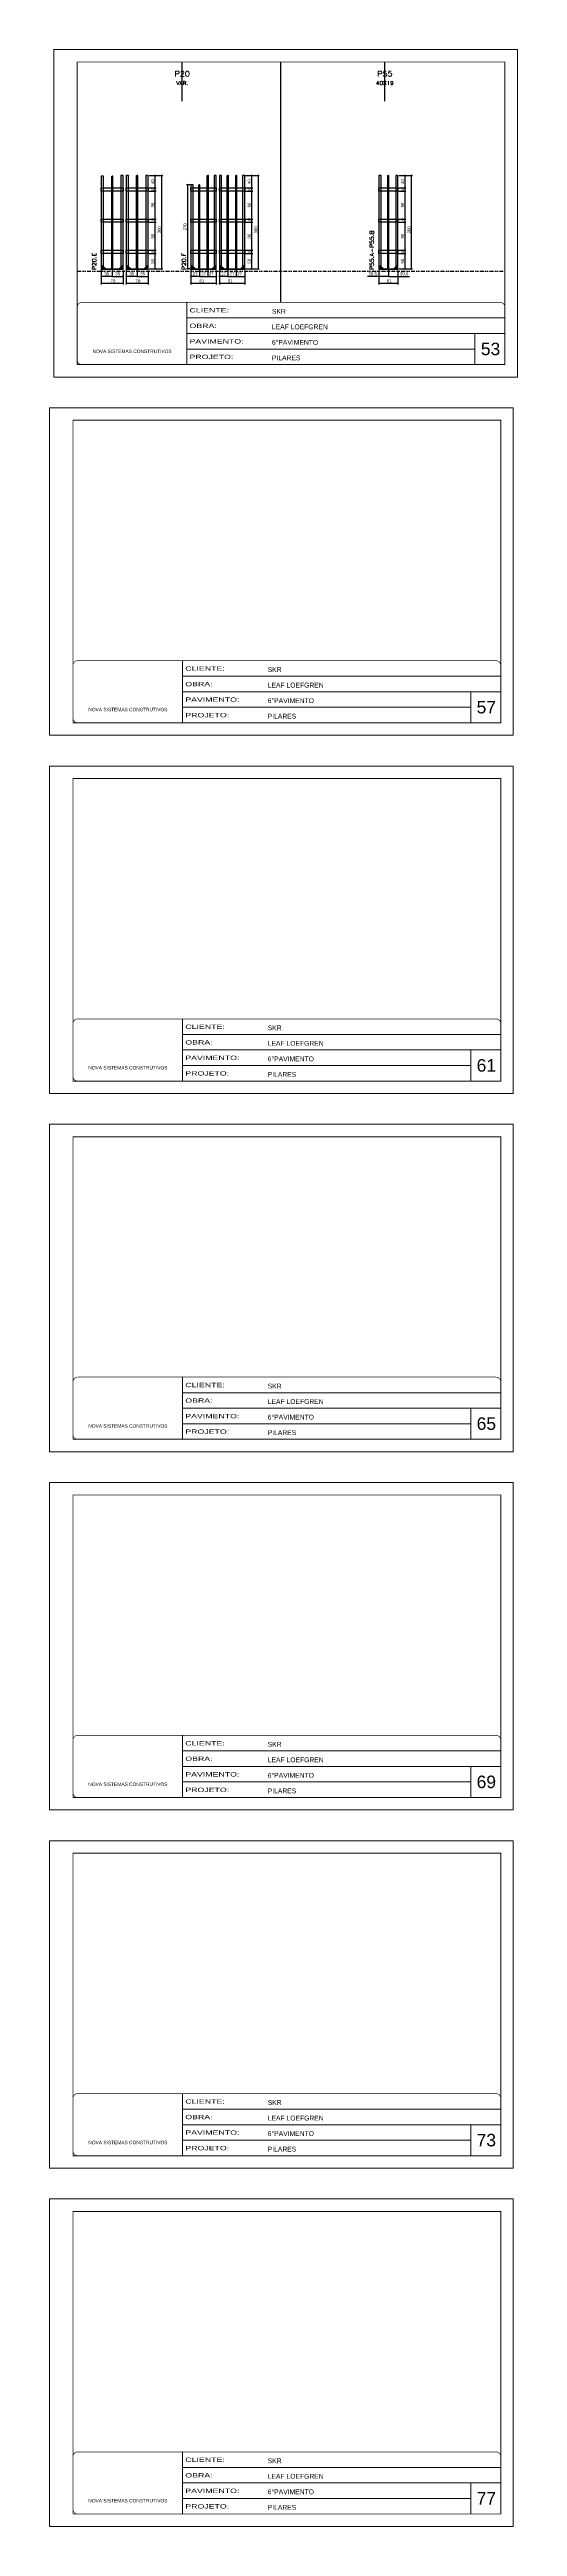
# Model space of a CAD drawing. Extents: x 14400 to 27878, y -21631 to 6985.
# Drawn here: x 14400 to 15898, y -15888 to -7947 of the extents above; entities that cross this region are included whole.
import ezdxf
from ezdxf.enums import TextEntityAlignment as Align

# ---------------------------------------------------------------- set-up
doc = ezdxf.new("R2010")
doc.units = 0
for name, pattern in [('CONTINUO', [0]), ('DASHED', [0.75, 0.5, -0.25]), ('DIVIDE2', [0.625, 0.25, -0.125, 0, -0.125, 0, -0.125]), ('HIDDEN', [0.375, 0.25, -0.125])]:
    doc.linetypes.add(name, pattern=pattern)
for name, color, linetype, lineweight in [('CARIMBO', 255, 'Continuous', 9), ('Folhas', 255, 'Continuous', 9), ('Madeira', 126, 'Continuous', 18), ('Sarr 2.2x7', 40, 'Continuous', 9), ('SARRAFO DE PRESSAO', 251, 'DASHED', 9), ('Texto Seção', 7, 'Continuous', 15)]:
    doc.layers.add(name, color=color, linetype=linetype, lineweight=lineweight)
for name, color, linetype in [('COTA', 241, 'Continuous'), ('Nível', 160, 'Continuous'), ('SARR_2.2x10', 60, 'Continuous'), ('SARR_3.5x7', 81, 'Continuous'), ('SARR_7x7', 40, 'Continuous'), ('Texto de Titulo', 7, 'Continuous'), ('Texto Qtd Sarr', 242, 'Continuous')]:
    doc.layers.add(name, color=color, linetype=linetype)
doc.styles.add('ARIAL', font='arial.ttf')
doc.styles.add('COTA TECNICA', font='techl___.ttf', dxfattribs={"height": 10})
doc.styles.add('REGUA-120', font='ROMANS.shx', dxfattribs={"height": 15})
doc.styles.add('ROMANS', font='romans.shx')
doc.styles.add('Tecnologia', font='')
doc.styles.get('Tecnologia').set_extended_font_data('Forgotten Futurist')
doc.dimstyles.new('PAINEL', dxfattribs={"dimtxt": 10, "dimasz": 3, "dimexe": 3, "dimexo": 3, "dimgap": 3, "dimtad": 1, "dimdec": 1, "dimzin": 12, "dimdsep": 46, "dimtxsty": 'COTA TECNICA', "dimblk1": 'OBLIQUE', "dimblk2": 'OBLIQUE', "dimsah": 1, "dimcen": 0.9, "dimclrd": 4, "dimclre": 4, "dimclrt": 240, "dimadec": 1, "dimazin": 3, "dimtfac": 1, "dimtdec": 1, "dimtmove": 0, "dimatfit": 3, "dimfxl": 1, "dimtolj": 1, "dimtzin": 12, "dimarcsym": 0})

# ---------------------------------------------------------------- blocks, each defined once
blk = doc.blocks.new('9999999999')
at = {"color": 30, "linetype": 'CONTINUO'}
for p, q in [((98564.6, 34230.2), (98564.6, 34429.4)), ((98564.6, 34379.6), (99584, 34379.6)), ((98564.6, 34329.8), (99488, 34329.8)), ((99584, 34329.8), (99488, 34329.8)), ((99488, 34329.8), (99488, 34230.2)), ((98564.6, 34280), (99488, 34280))]:
    blk.add_line(p, q, dxfattribs=at)
at = {"color": 30, "linetype": 'CONTINUO', "const_width": 2}
blk.add_lwpolyline([(99584, 34230.2), (99584, 34414.4, 0.414214), (99569, 34429.4), (98229, 34429.4, 0.414214), (98214, 34414.4), (98214, 34245.2, 0.414214), (98229, 34230.2), (99584, 34230.2)], format="xyb", dxfattribs=at)
at = {"layer": 'Folhas'}
blk.add_lwpolyline([(98139, 34190.2), (99624, 34190.2), (99624, 35240.2), (98139, 35240.2)], close=True, dxfattribs=at)
at = {"layer": 'Folhas', "color": 30, "const_width": 3}
blk.add_lwpolyline([(98214, 34230.2), (99584, 34230.2), (99584, 35200.2), (98214, 35200.2)], close=True, dxfattribs=at)
at = {"color": 7, "linetype": 'Continuous', "ltscale": 5, "style": 'ARIAL'}
for s, height, p in [('SKR', 15.48, (98837.7, 34393.1)), ('6°PAVIMENTO', 15.483, (98837.7, 34293.5)), ('LEAF LOEFGREN', 15.483, (98837.7, 34343.3)), ('NOVA SISTEMAS CONSTRUTIVOS', 11.059, (98263.2, 34267.2)), ('PILARES', 15.48, (98837.7, 34243.7))]:
    blk.add_text(s, height=height, dxfattribs=at).set_placement(p)
at = {"layer": 'Folhas', "color": 7, "style": 'Tecnologia', "width": 1.5}
for s, p in [('CLIENTE:', (98573.7, 34397.2)), ('OBRA:', (98573.7, 34347.3)), ('PAVIMENTO:', (98573.7, 34297.5)), ('PROJETO:', (98573.7, 34247.7))]:
    blk.add_text(s, height=14, dxfattribs=at).set_placement(p)
blk = doc.blocks.new('_Oblique')
at = {"color": 0, "linetype": 'ByBlock', "lineweight": -2}
blk.add_line((-0.5, -0.5), (0.5, 0.5), dxfattribs=at)
blk = doc.blocks.new('*D4084')
at = {"layer": 'COTA', "color": 4, "lineweight": -2, "transparency": 16777216}
for p, q in [((14715.6, -8655.5), (14715.6, -8699.6)), ((14645.6, -8668.5), (14645.6, -8699.6)), ((14715.6, -8696.6), (14645.6, -8696.6))]:
    blk.add_line(p, q, dxfattribs=at)
at = {"layer": 'Defpoints', "color": 0, "transparency": 16777216}
for p in [(14715.6, -8652.5), (14645.6, -8665.5), (14645.6, -8696.6)]:
    blk.add_point(p, dxfattribs=at)
at = {"layer": 'COTA', "color": 4, "lineweight": -2, "transparency": 16777216, "xscale": 3, "yscale": 3, "zscale": 3, "rotation": 180}
blk.add_blockref('_Oblique', (14645.6, -8696.6), dxfattribs=at)
at = {"layer": 'COTA', "color": 4, "lineweight": -2, "transparency": 16777216, "xscale": 3, "yscale": 3, "zscale": 3}
blk.add_blockref('_Oblique', (14715.6, -8696.6), dxfattribs=at)
at = {"layer": 'COTA', "color": 240, "transparency": 16777216, "insert": (14683.1, -8688.5), "char_height": 10, "attachment_point": 5, "style": 'COTA TECNICA'}
blk.add_mtext('\\A1;70', dxfattribs=at)
blk = doc.blocks.new('*D4085')
at = {"layer": 'COTA', "color": 4, "lineweight": -2, "transparency": 16777216}
for p, q in [((14718.6, -8600.3), (14741.3, -8600.3)), ((14718.6, -8650.3), (14741.3, -8650.3)), ((14738.3, -8650.3), (14738.3, -8600.3))]:
    blk.add_line(p, q, dxfattribs=at)
at = {"layer": 'Defpoints', "color": 0, "transparency": 16777216}
for p in [(14715.6, -8600.3), (14715.6, -8650.3), (14738.3, -8600.3)]:
    blk.add_point(p, dxfattribs=at)
at = {"layer": 'COTA', "color": 4, "lineweight": -2, "transparency": 16777216, "xscale": 3, "yscale": 3, "zscale": 3}
for p, rotation in [((14738.3, -8600.3), 90), ((14738.3, -8650.3), 270)]:
    blk.add_blockref('_Oblique', p, dxfattribs=dict(at, rotation=rotation))
at = {"layer": 'COTA', "color": 240, "transparency": 16777216, "insert": (14730.2, -8625.3), "char_height": 10, "attachment_point": 5, "rotation": 90, "style": 'COTA TECNICA'}
blk.add_mtext('\\A1;50', dxfattribs=at)
blk = doc.blocks.new('*D4086')
at = {"layer": 'COTA', "color": 4, "lineweight": -2, "transparency": 16777216}
for p, q in [((14718.6, -8590.3), (14741.3, -8590.3)), ((14718.6, -8600.3), (14741.3, -8600.3)), ((14738.3, -8600.3), (14738.3, -8590.3))]:
    blk.add_line(p, q, dxfattribs=at)
at = {"layer": 'Defpoints', "color": 0, "transparency": 16777216}
for p in [(14715.6, -8590.3), (14715.6, -8600.3), (14738.3, -8590.3)]:
    blk.add_point(p, dxfattribs=at)
at = {"layer": 'COTA', "color": 4, "lineweight": -2, "transparency": 16777216, "xscale": 3, "yscale": 3, "zscale": 3}
for p, rotation in [((14738.3, -8590.3), 90), ((14738.3, -8600.3), 270)]:
    blk.add_blockref('_Oblique', p, dxfattribs=dict(at, rotation=rotation))
at = {"layer": 'COTA', "color": 240, "transparency": 16777216, "insert": (14730.2, -8595.3), "char_height": 10, "attachment_point": 5, "rotation": 90, "style": 'COTA TECNICA'}
blk.add_mtext('\\A1;10', dxfattribs=at)
blk = doc.blocks.new('*D4087')
at = {"layer": 'COTA', "color": 4, "lineweight": -2, "transparency": 16777216}
for p, q in [((14718.6, -8500.3), (14741.3, -8500.3)), ((14738.3, -8590.3), (14738.3, -8500.3)), ((14718.6, -8590.3), (14741.3, -8590.3))]:
    blk.add_line(p, q, dxfattribs=at)
at = {"layer": 'Defpoints', "color": 0, "transparency": 16777216}
for p in [(14715.6, -8500.3), (14738.3, -8500.3), (14715.6, -8590.3)]:
    blk.add_point(p, dxfattribs=at)
at = {"layer": 'COTA', "color": 4, "lineweight": -2, "transparency": 16777216, "xscale": 3, "yscale": 3, "zscale": 3}
for p, rotation in [((14738.3, -8500.3), 90), ((14738.3, -8590.3), 270)]:
    blk.add_blockref('_Oblique', p, dxfattribs=dict(at, rotation=rotation))
at = {"layer": 'COTA', "color": 240, "transparency": 16777216, "insert": (14730.2, -8545.3), "char_height": 10, "attachment_point": 5, "rotation": 90, "style": 'COTA TECNICA'}
blk.add_mtext('\\A1;90', dxfattribs=at)
blk = doc.blocks.new('*D4088')
at = {"layer": 'COTA', "color": 4, "lineweight": -2, "transparency": 16777216}
for p, q in [((14718.6, -8490.3), (14741.3, -8490.3)), ((14738.3, -8500.3), (14738.3, -8490.3)), ((14718.6, -8500.3), (14741.3, -8500.3))]:
    blk.add_line(p, q, dxfattribs=at)
at = {"layer": 'Defpoints', "color": 0, "transparency": 16777216}
for p in [(14715.6, -8490.3), (14738.3, -8490.3), (14715.6, -8500.3)]:
    blk.add_point(p, dxfattribs=at)
at = {"layer": 'COTA', "color": 4, "lineweight": -2, "transparency": 16777216, "xscale": 3, "yscale": 3, "zscale": 3}
for p, rotation in [((14738.3, -8490.3), 90), ((14738.3, -8500.3), 270)]:
    blk.add_blockref('_Oblique', p, dxfattribs=dict(at, rotation=rotation))
at = {"layer": 'COTA', "color": 240, "transparency": 16777216, "insert": (14730.2, -8495.3), "char_height": 10, "attachment_point": 5, "rotation": 90, "style": 'COTA TECNICA'}
blk.add_mtext('\\A1;10', dxfattribs=at)
blk = doc.blocks.new('*D4089')
at = {"layer": 'COTA', "color": 4, "lineweight": -2, "transparency": 16777216}
for p, q in [((14718.6, -8350.3), (14762.5, -8350.3)), ((14759.5, -8650.3), (14759.5, -8350.3)), ((14718.6, -8650.3), (14762.5, -8650.3))]:
    blk.add_line(p, q, dxfattribs=at)
at = {"layer": 'Defpoints', "color": 0, "transparency": 16777216}
for p in [(14715.6, -8350.3), (14759.5, -8350.3), (14715.6, -8650.3)]:
    blk.add_point(p, dxfattribs=at)
at = {"layer": 'COTA', "color": 4, "lineweight": -2, "transparency": 16777216, "xscale": 3, "yscale": 3, "zscale": 3}
for p, rotation in [((14759.5, -8350.3), 90), ((14759.5, -8650.3), 270)]:
    blk.add_blockref('_Oblique', p, dxfattribs=dict(at, rotation=rotation))
at = {"layer": 'COTA', "color": 240, "transparency": 16777216, "insert": (14751.3, -8525), "char_height": 10, "attachment_point": 5, "rotation": 90, "style": 'COTA TECNICA'}
blk.add_mtext('\\A1;300', dxfattribs=at)
blk = doc.blocks.new('*D4076')
at = {"layer": 'COTA', "color": 4, "lineweight": -2, "transparency": 16777216}
for p, q in [((14635.6, -8655.5), (14635.6, -8699.6)), ((14565.6, -8668.5), (14565.6, -8699.6)), ((14635.6, -8696.6), (14565.6, -8696.6))]:
    blk.add_line(p, q, dxfattribs=at)
at = {"layer": 'Defpoints', "color": 0, "transparency": 16777216}
for p in [(14635.6, -8652.5), (14565.6, -8665.5), (14565.6, -8696.6)]:
    blk.add_point(p, dxfattribs=at)
at = {"layer": 'COTA', "color": 4, "lineweight": -2, "transparency": 16777216, "xscale": 3, "yscale": 3, "zscale": 3, "rotation": 180}
blk.add_blockref('_Oblique', (14565.6, -8696.6), dxfattribs=at)
at = {"layer": 'COTA', "color": 4, "lineweight": -2, "transparency": 16777216, "xscale": 3, "yscale": 3, "zscale": 3}
blk.add_blockref('_Oblique', (14635.6, -8696.6), dxfattribs=at)
at = {"layer": 'COTA', "color": 240, "transparency": 16777216, "insert": (14603.1, -8688.5), "char_height": 10, "attachment_point": 5, "style": 'COTA TECNICA'}
blk.add_mtext('\\A1;70', dxfattribs=at)
blk = doc.blocks.new('*D4077')
at = {"layer": 'COTA', "color": 4, "lineweight": -2, "transparency": 16777216}
for p, q in [((14565.6, -8653.3), (14565.6, -8677)), ((14600.6, -8653.3), (14600.6, -8677)), ((14600.6, -8674), (14565.6, -8674))]:
    blk.add_line(p, q, dxfattribs=at)
at = {"layer": 'Defpoints', "color": 0, "transparency": 16777216}
for p in [(14565.6, -8650.3), (14600.6, -8650.3), (14565.6, -8674)]:
    blk.add_point(p, dxfattribs=at)
at = {"layer": 'COTA', "color": 4, "lineweight": -2, "transparency": 16777216, "xscale": 3, "yscale": 3, "zscale": 3, "rotation": 180}
blk.add_blockref('_Oblique', (14565.6, -8674), dxfattribs=at)
at = {"layer": 'COTA', "color": 4, "lineweight": -2, "transparency": 16777216, "xscale": 3, "yscale": 3, "zscale": 3}
blk.add_blockref('_Oblique', (14600.6, -8674), dxfattribs=at)
at = {"layer": 'COTA', "color": 240, "transparency": 16777216, "insert": (14583.1, -8665.7), "char_height": 10, "attachment_point": 5, "style": 'COTA TECNICA'}
blk.add_mtext('\\A1;35', dxfattribs=at)
blk = doc.blocks.new('*D4078')
at = {"layer": 'COTA', "color": 4, "lineweight": -2, "transparency": 16777216}
for p, q in [((14718.6, -8400.3), (14741.3, -8400.3)), ((14738.3, -8490.3), (14738.3, -8400.3)), ((14718.6, -8490.3), (14741.3, -8490.3))]:
    blk.add_line(p, q, dxfattribs=at)
at = {"layer": 'Defpoints', "color": 0, "transparency": 16777216}
for p in [(14715.6, -8400.3), (14738.3, -8400.3), (14715.6, -8490.3)]:
    blk.add_point(p, dxfattribs=at)
at = {"layer": 'COTA', "color": 4, "lineweight": -2, "transparency": 16777216, "xscale": 3, "yscale": 3, "zscale": 3}
for p, rotation in [((14738.3, -8400.3), 90), ((14738.3, -8490.3), 270)]:
    blk.add_blockref('_Oblique', p, dxfattribs=dict(at, rotation=rotation))
at = {"layer": 'COTA', "color": 240, "transparency": 16777216, "insert": (14730.2, -8445.3), "char_height": 10, "attachment_point": 5, "rotation": 90, "style": 'COTA TECNICA'}
blk.add_mtext('\\A1;90', dxfattribs=at)
blk = doc.blocks.new('*D4079')
at = {"layer": 'COTA', "color": 4, "lineweight": -2, "transparency": 16777216}
for p, q in [((14718.6, -8390.3), (14741.3, -8390.3)), ((14718.6, -8400.3), (14741.3, -8400.3)), ((14738.3, -8400.3), (14738.3, -8390.3))]:
    blk.add_line(p, q, dxfattribs=at)
at = {"layer": 'Defpoints', "color": 0, "transparency": 16777216}
for p in [(14715.6, -8390.3), (14715.6, -8400.3), (14738.3, -8390.3)]:
    blk.add_point(p, dxfattribs=at)
at = {"layer": 'COTA', "color": 4, "lineweight": -2, "transparency": 16777216, "xscale": 3, "yscale": 3, "zscale": 3}
for p, rotation in [((14738.3, -8390.3), 90), ((14738.3, -8400.3), 270)]:
    blk.add_blockref('_Oblique', p, dxfattribs=dict(at, rotation=rotation))
at = {"layer": 'COTA', "color": 240, "transparency": 16777216, "insert": (14730.2, -8395.3), "char_height": 10, "attachment_point": 5, "rotation": 90, "style": 'COTA TECNICA'}
blk.add_mtext('\\A1;10', dxfattribs=at)
blk = doc.blocks.new('*D4080')
at = {"layer": 'COTA', "color": 4, "lineweight": -2, "transparency": 16777216}
for p, q in [((14718.6, -8350.3), (14741.3, -8350.3)), ((14718.6, -8390.3), (14741.3, -8390.3)), ((14738.3, -8390.3), (14738.3, -8350.3))]:
    blk.add_line(p, q, dxfattribs=at)
at = {"layer": 'Defpoints', "color": 0, "transparency": 16777216}
for p in [(14715.6, -8350.3), (14715.6, -8390.3), (14738.3, -8350.3)]:
    blk.add_point(p, dxfattribs=at)
at = {"layer": 'COTA', "color": 4, "lineweight": -2, "transparency": 16777216, "xscale": 3, "yscale": 3, "zscale": 3}
for p, rotation in [((14738.3, -8350.3), 90), ((14738.3, -8390.3), 270)]:
    blk.add_blockref('_Oblique', p, dxfattribs=dict(at, rotation=rotation))
at = {"layer": 'COTA', "color": 240, "transparency": 16777216, "insert": (14730.2, -8370.3), "char_height": 10, "attachment_point": 5, "rotation": 90, "style": 'COTA TECNICA'}
blk.add_mtext('\\A1;40', dxfattribs=at)
blk = doc.blocks.new('*D4081')
at = {"layer": 'COTA', "color": 4, "lineweight": -2, "transparency": 16777216}
for p, q in [((14645.6, -8653.3), (14645.6, -8677)), ((14680.6, -8653.3), (14680.6, -8677)), ((14680.6, -8674), (14645.6, -8674))]:
    blk.add_line(p, q, dxfattribs=at)
at = {"layer": 'Defpoints', "color": 0, "transparency": 16777216}
for p in [(14645.6, -8650.3), (14680.6, -8650.3), (14645.6, -8674)]:
    blk.add_point(p, dxfattribs=at)
at = {"layer": 'COTA', "color": 4, "lineweight": -2, "transparency": 16777216, "xscale": 3, "yscale": 3, "zscale": 3, "rotation": 180}
blk.add_blockref('_Oblique', (14645.6, -8674), dxfattribs=at)
at = {"layer": 'COTA', "color": 4, "lineweight": -2, "transparency": 16777216, "xscale": 3, "yscale": 3, "zscale": 3}
blk.add_blockref('_Oblique', (14680.6, -8674), dxfattribs=at)
at = {"layer": 'COTA', "color": 240, "transparency": 16777216, "insert": (14663.1, -8665.7), "char_height": 10, "attachment_point": 5, "style": 'COTA TECNICA'}
blk.add_mtext('\\A1;35', dxfattribs=at)
blk = doc.blocks.new('*D4082')
at = {"layer": 'COTA', "color": 4, "lineweight": -2, "transparency": 16777216}
for p, q in [((14600.6, -8653.3), (14600.6, -8677)), ((14635.6, -8655.5), (14635.6, -8677)), ((14600.6, -8674), (14635.6, -8674))]:
    blk.add_line(p, q, dxfattribs=at)
at = {"layer": 'Defpoints', "color": 0, "transparency": 16777216}
for p in [(14600.6, -8650.3), (14635.6, -8652.5), (14635.6, -8674)]:
    blk.add_point(p, dxfattribs=at)
at = {"layer": 'COTA', "color": 4, "lineweight": -2, "transparency": 16777216, "xscale": 3, "yscale": 3, "zscale": 3, "rotation": 180}
blk.add_blockref('_Oblique', (14600.6, -8674), dxfattribs=at)
at = {"layer": 'COTA', "color": 4, "lineweight": -2, "transparency": 16777216, "xscale": 3, "yscale": 3, "zscale": 3}
blk.add_blockref('_Oblique', (14635.6, -8674), dxfattribs=at)
at = {"layer": 'COTA', "color": 240, "transparency": 16777216, "insert": (14618.1, -8665.7), "char_height": 10, "attachment_point": 5, "style": 'COTA TECNICA'}
blk.add_mtext('\\A1;35', dxfattribs=at)
blk = doc.blocks.new('*D4083')
at = {"layer": 'COTA', "color": 4, "lineweight": -2, "transparency": 16777216}
for p, q in [((14680.6, -8653.3), (14680.6, -8677)), ((14715.6, -8655.5), (14715.6, -8677)), ((14680.6, -8674), (14715.6, -8674))]:
    blk.add_line(p, q, dxfattribs=at)
at = {"layer": 'Defpoints', "color": 0, "transparency": 16777216}
for p in [(14680.6, -8650.3), (14715.6, -8652.5), (14715.6, -8674)]:
    blk.add_point(p, dxfattribs=at)
at = {"layer": 'COTA', "color": 4, "lineweight": -2, "transparency": 16777216, "xscale": 3, "yscale": 3, "zscale": 3, "rotation": 180}
blk.add_blockref('_Oblique', (14680.6, -8674), dxfattribs=at)
at = {"layer": 'COTA', "color": 4, "lineweight": -2, "transparency": 16777216, "xscale": 3, "yscale": 3, "zscale": 3}
blk.add_blockref('_Oblique', (14715.6, -8674), dxfattribs=at)
at = {"layer": 'COTA', "color": 240, "transparency": 16777216, "insert": (14698.1, -8665.7), "char_height": 10, "attachment_point": 5, "style": 'COTA TECNICA'}
blk.add_mtext('\\A1;35', dxfattribs=at)
blk = doc.blocks.new('titulo1')
at = {"layer": 'Defpoints', "color": 252, "linetype": 'HIDDEN', "ltscale": 2}
blk.add_line((0, 0), (0, 125), dxfattribs=at)
at = {"layer": 'Defpoints', "style": 'ROMANS', "oblique": 15}
blk.add_attdef('FOLHA', text='', height=10, dxfattribs=at).set_placement((0, 15.6), align=Align.MIDDLE_CENTER)
at = {"layer": 'Texto Qtd Sarr', "color": 3, "style": 'ROMANS', "oblique": 15}
for tag, height, p in [('TITULO', 17, (0, 71.4)), ('SEÇÃO', 12, (0, 41.5))]:
    blk.add_attdef(tag, text='', height=height, dxfattribs=at).set_placement(p, align=Align.MIDDLE_CENTER)
blk = doc.blocks.new('*D4091')
at = {"layer": 'COTA', "color": 4, "lineweight": -2, "transparency": 16777216}
for p, q in [((14943.9, -8668.5), (14943.9, -8699.6)), ((15024.9, -8696.6), (14943.9, -8696.6)), ((15024.9, -8668.5), (15024.9, -8699.6))]:
    blk.add_line(p, q, dxfattribs=at)
at = {"layer": 'Defpoints', "color": 0, "transparency": 16777216}
for p in [(14943.9, -8665.5), (14943.9, -8696.6), (15024.9, -8665.5)]:
    blk.add_point(p, dxfattribs=at)
at = {"layer": 'COTA', "color": 4, "lineweight": -2, "transparency": 16777216, "xscale": 3, "yscale": 3, "zscale": 3, "rotation": 180}
blk.add_blockref('_Oblique', (14943.9, -8696.6), dxfattribs=at)
at = {"layer": 'COTA', "color": 4, "lineweight": -2, "transparency": 16777216, "xscale": 3, "yscale": 3, "zscale": 3}
blk.add_blockref('_Oblique', (15024.9, -8696.6), dxfattribs=at)
at = {"layer": 'COTA', "color": 240, "transparency": 16777216, "insert": (14978.4, -8688.5), "char_height": 10, "attachment_point": 5, "style": 'COTA TECNICA'}
blk.add_mtext('\\A1;81', dxfattribs=at)
blk = doc.blocks.new('*D4092')
at = {"layer": 'COTA', "color": 4, "lineweight": -2, "transparency": 16777216}
for p, q in [((15027.9, -8600.3), (15050.6, -8600.3)), ((15027.9, -8650.3), (15050.6, -8650.3)), ((15047.6, -8650.3), (15047.6, -8600.3))]:
    blk.add_line(p, q, dxfattribs=at)
at = {"layer": 'Defpoints', "color": 0, "transparency": 16777216}
for p in [(15024.9, -8600.3), (15024.9, -8650.3), (15047.6, -8600.3)]:
    blk.add_point(p, dxfattribs=at)
at = {"layer": 'COTA', "color": 4, "lineweight": -2, "transparency": 16777216, "xscale": 3, "yscale": 3, "zscale": 3}
for p, rotation in [((15047.6, -8600.3), 90), ((15047.6, -8650.3), 270)]:
    blk.add_blockref('_Oblique', p, dxfattribs=dict(at, rotation=rotation))
at = {"layer": 'COTA', "color": 240, "transparency": 16777216, "insert": (15039.5, -8625.3), "char_height": 10, "attachment_point": 5, "rotation": 90, "style": 'COTA TECNICA'}
blk.add_mtext('\\A1;50', dxfattribs=at)
blk = doc.blocks.new('*D4093')
at = {"layer": 'COTA', "color": 4, "lineweight": -2, "transparency": 16777216}
for p, q in [((15027.9, -8590.3), (15050.6, -8590.3)), ((15027.9, -8600.3), (15050.6, -8600.3)), ((15047.6, -8600.3), (15047.6, -8590.3))]:
    blk.add_line(p, q, dxfattribs=at)
at = {"layer": 'Defpoints', "color": 0, "transparency": 16777216}
for p in [(15024.9, -8590.3), (15024.9, -8600.3), (15047.6, -8590.3)]:
    blk.add_point(p, dxfattribs=at)
at = {"layer": 'COTA', "color": 4, "lineweight": -2, "transparency": 16777216, "xscale": 3, "yscale": 3, "zscale": 3}
for p, rotation in [((15047.6, -8590.3), 90), ((15047.6, -8600.3), 270)]:
    blk.add_blockref('_Oblique', p, dxfattribs=dict(at, rotation=rotation))
at = {"layer": 'COTA', "color": 240, "transparency": 16777216, "insert": (15039.5, -8595.3), "char_height": 10, "attachment_point": 5, "rotation": 90, "style": 'COTA TECNICA'}
blk.add_mtext('\\A1;10', dxfattribs=at)
blk = doc.blocks.new('*D4094')
at = {"layer": 'COTA', "color": 4, "lineweight": -2, "transparency": 16777216}
for p, q in [((15027.9, -8500.3), (15050.6, -8500.3)), ((15047.6, -8590.3), (15047.6, -8500.3)), ((15027.9, -8590.3), (15050.6, -8590.3))]:
    blk.add_line(p, q, dxfattribs=at)
at = {"layer": 'Defpoints', "color": 0, "transparency": 16777216}
for p in [(15024.9, -8500.3), (15047.6, -8500.3), (15024.9, -8590.3)]:
    blk.add_point(p, dxfattribs=at)
at = {"layer": 'COTA', "color": 4, "lineweight": -2, "transparency": 16777216, "xscale": 3, "yscale": 3, "zscale": 3}
for p, rotation in [((15047.6, -8500.3), 90), ((15047.6, -8590.3), 270)]:
    blk.add_blockref('_Oblique', p, dxfattribs=dict(at, rotation=rotation))
at = {"layer": 'COTA', "color": 240, "transparency": 16777216, "insert": (15039.5, -8545.3), "char_height": 10, "attachment_point": 5, "rotation": 90, "style": 'COTA TECNICA'}
blk.add_mtext('\\A1;90', dxfattribs=at)
blk = doc.blocks.new('*D4095')
at = {"layer": 'COTA', "color": 4, "lineweight": -2, "transparency": 16777216}
for p, q in [((15027.9, -8490.3), (15050.6, -8490.3)), ((15047.6, -8500.3), (15047.6, -8490.3)), ((15027.9, -8500.3), (15050.6, -8500.3))]:
    blk.add_line(p, q, dxfattribs=at)
at = {"layer": 'Defpoints', "color": 0, "transparency": 16777216}
for p in [(15024.9, -8490.3), (15047.6, -8490.3), (15024.9, -8500.3)]:
    blk.add_point(p, dxfattribs=at)
at = {"layer": 'COTA', "color": 4, "lineweight": -2, "transparency": 16777216, "xscale": 3, "yscale": 3, "zscale": 3}
for p, rotation in [((15047.6, -8490.3), 90), ((15047.6, -8500.3), 270)]:
    blk.add_blockref('_Oblique', p, dxfattribs=dict(at, rotation=rotation))
at = {"layer": 'COTA', "color": 240, "transparency": 16777216, "insert": (15039.5, -8495.3), "char_height": 10, "attachment_point": 5, "rotation": 90, "style": 'COTA TECNICA'}
blk.add_mtext('\\A1;10', dxfattribs=at)
blk = doc.blocks.new('*D4096')
at = {"layer": 'COTA', "color": 4, "lineweight": -2, "transparency": 16777216}
for p, q in [((15027.9, -8350.3), (15071.8, -8350.3)), ((15068.8, -8650.3), (15068.8, -8350.3)), ((15027.9, -8650.3), (15071.8, -8650.3))]:
    blk.add_line(p, q, dxfattribs=at)
at = {"layer": 'Defpoints', "color": 0, "transparency": 16777216}
for p in [(15024.9, -8350.3), (15068.8, -8350.3), (15024.9, -8650.3)]:
    blk.add_point(p, dxfattribs=at)
at = {"layer": 'COTA', "color": 4, "lineweight": -2, "transparency": 16777216, "xscale": 3, "yscale": 3, "zscale": 3}
for p, rotation in [((15068.8, -8350.3), 90), ((15068.8, -8650.3), 270)]:
    blk.add_blockref('_Oblique', p, dxfattribs=dict(at, rotation=rotation))
at = {"layer": 'COTA', "color": 240, "transparency": 16777216, "insert": (15060.6, -8525), "char_height": 10, "attachment_point": 5, "rotation": 90, "style": 'COTA TECNICA'}
blk.add_mtext('\\A1;300', dxfattribs=at)
blk = doc.blocks.new('*D4097')
at = {"layer": 'COTA', "color": 4, "lineweight": -2, "transparency": 16777216}
for p, q in [((14852.9, -8668.5), (14852.9, -8699.6)), ((14933.9, -8696.6), (14852.9, -8696.6)), ((14933.9, -8668.5), (14933.9, -8699.6))]:
    blk.add_line(p, q, dxfattribs=at)
at = {"layer": 'Defpoints', "color": 0, "transparency": 16777216}
for p in [(14852.9, -8665.5), (14852.9, -8696.6), (14933.9, -8665.5)]:
    blk.add_point(p, dxfattribs=at)
at = {"layer": 'COTA', "color": 4, "lineweight": -2, "transparency": 16777216, "xscale": 3, "yscale": 3, "zscale": 3, "rotation": 180}
blk.add_blockref('_Oblique', (14852.9, -8696.6), dxfattribs=at)
at = {"layer": 'COTA', "color": 4, "lineweight": -2, "transparency": 16777216, "xscale": 3, "yscale": 3, "zscale": 3}
blk.add_blockref('_Oblique', (14933.9, -8696.6), dxfattribs=at)
at = {"layer": 'COTA', "color": 240, "transparency": 16777216, "insert": (14887.4, -8688.5), "char_height": 10, "attachment_point": 5, "style": 'COTA TECNICA'}
blk.add_mtext('\\A1;81', dxfattribs=at)
blk = doc.blocks.new('*D4098')
at = {"layer": 'COTA', "color": 4, "lineweight": -2, "transparency": 16777216}
for p, q in [((14852.9, -8653.3), (14852.9, -8677)), ((14879.9, -8653.3), (14879.9, -8677)), ((14879.9, -8674), (14852.9, -8674))]:
    blk.add_line(p, q, dxfattribs=at)
at = {"layer": 'Defpoints', "color": 0, "transparency": 16777216}
for p in [(14852.9, -8650.3), (14879.9, -8650.3), (14852.9, -8674)]:
    blk.add_point(p, dxfattribs=at)
at = {"layer": 'COTA', "color": 4, "lineweight": -2, "transparency": 16777216, "xscale": 3, "yscale": 3, "zscale": 3, "rotation": 180}
blk.add_blockref('_Oblique', (14852.9, -8674), dxfattribs=at)
at = {"layer": 'COTA', "color": 4, "lineweight": -2, "transparency": 16777216, "xscale": 3, "yscale": 3, "zscale": 3}
blk.add_blockref('_Oblique', (14879.9, -8674), dxfattribs=at)
at = {"layer": 'COTA', "color": 240, "transparency": 16777216, "insert": (14866.4, -8665.9), "char_height": 10, "attachment_point": 5, "style": 'COTA TECNICA'}
blk.add_mtext('\\A1;27', dxfattribs=at)
blk = doc.blocks.new('*D4099')
at = {"layer": 'COTA', "color": 4, "lineweight": -2, "transparency": 16777216}
for p, q in [((14906.9, -8653.3), (14906.9, -8677)), ((14933.9, -8655.5), (14933.9, -8677)), ((14906.9, -8674), (14933.9, -8674))]:
    blk.add_line(p, q, dxfattribs=at)
at = {"layer": 'Defpoints', "color": 0, "transparency": 16777216}
for p in [(14906.9, -8650.3), (14933.9, -8652.5), (14933.9, -8674)]:
    blk.add_point(p, dxfattribs=at)
at = {"layer": 'COTA', "color": 4, "lineweight": -2, "transparency": 16777216, "xscale": 3, "yscale": 3, "zscale": 3, "rotation": 180}
blk.add_blockref('_Oblique', (14906.9, -8674), dxfattribs=at)
at = {"layer": 'COTA', "color": 4, "lineweight": -2, "transparency": 16777216, "xscale": 3, "yscale": 3, "zscale": 3}
blk.add_blockref('_Oblique', (14933.9, -8674), dxfattribs=at)
at = {"layer": 'COTA', "color": 240, "transparency": 16777216, "insert": (14917.4, -8665.9), "char_height": 10, "attachment_point": 5, "style": 'COTA TECNICA'}
blk.add_mtext('\\A1;27', dxfattribs=at)
blk = doc.blocks.new('*D4100')
at = {"layer": 'COTA', "color": 4, "lineweight": -2, "transparency": 16777216}
for p, q in [((14879.9, -8653.3), (14879.9, -8677)), ((14906.9, -8653.3), (14906.9, -8677)), ((14879.9, -8674), (14906.9, -8674))]:
    blk.add_line(p, q, dxfattribs=at)
at = {"layer": 'Defpoints', "color": 0, "transparency": 16777216}
for p in [(14879.9, -8650.3), (14906.9, -8650.3), (14906.9, -8674)]:
    blk.add_point(p, dxfattribs=at)
at = {"layer": 'COTA', "color": 4, "lineweight": -2, "transparency": 16777216, "xscale": 3, "yscale": 3, "zscale": 3, "rotation": 180}
blk.add_blockref('_Oblique', (14879.9, -8674), dxfattribs=at)
at = {"layer": 'COTA', "color": 4, "lineweight": -2, "transparency": 16777216, "xscale": 3, "yscale": 3, "zscale": 3}
blk.add_blockref('_Oblique', (14906.9, -8674), dxfattribs=at)
at = {"layer": 'COTA', "color": 240, "transparency": 16777216, "insert": (14893.4, -8665.9), "char_height": 10, "attachment_point": 5, "style": 'COTA TECNICA'}
blk.add_mtext('\\A1;27', dxfattribs=at)
blk = doc.blocks.new('*D4101')
at = {"layer": 'COTA', "color": 4, "lineweight": -2, "transparency": 16777216}
for p, q in [((15027.9, -8400.3), (15050.6, -8400.3)), ((15047.6, -8490.3), (15047.6, -8400.3)), ((15027.9, -8490.3), (15050.6, -8490.3))]:
    blk.add_line(p, q, dxfattribs=at)
at = {"layer": 'Defpoints', "color": 0, "transparency": 16777216}
for p in [(15024.9, -8400.3), (15047.6, -8400.3), (15024.9, -8490.3)]:
    blk.add_point(p, dxfattribs=at)
at = {"layer": 'COTA', "color": 4, "lineweight": -2, "transparency": 16777216, "xscale": 3, "yscale": 3, "zscale": 3}
for p, rotation in [((15047.6, -8400.3), 90), ((15047.6, -8490.3), 270)]:
    blk.add_blockref('_Oblique', p, dxfattribs=dict(at, rotation=rotation))
at = {"layer": 'COTA', "color": 240, "transparency": 16777216, "insert": (15039.5, -8445.3), "char_height": 10, "attachment_point": 5, "rotation": 90, "style": 'COTA TECNICA'}
blk.add_mtext('\\A1;90', dxfattribs=at)
blk = doc.blocks.new('*D4102')
at = {"layer": 'COTA', "color": 4, "lineweight": -2, "transparency": 16777216}
for p, q in [((15027.9, -8390.3), (15050.6, -8390.3)), ((15027.9, -8400.3), (15050.6, -8400.3)), ((15047.6, -8400.3), (15047.6, -8390.3))]:
    blk.add_line(p, q, dxfattribs=at)
at = {"layer": 'Defpoints', "color": 0, "transparency": 16777216}
for p in [(15024.9, -8390.3), (15024.9, -8400.3), (15047.6, -8390.3)]:
    blk.add_point(p, dxfattribs=at)
at = {"layer": 'COTA', "color": 4, "lineweight": -2, "transparency": 16777216, "xscale": 3, "yscale": 3, "zscale": 3}
for p, rotation in [((15047.6, -8390.3), 90), ((15047.6, -8400.3), 270)]:
    blk.add_blockref('_Oblique', p, dxfattribs=dict(at, rotation=rotation))
at = {"layer": 'COTA', "color": 240, "transparency": 16777216, "insert": (15039.5, -8395.3), "char_height": 10, "attachment_point": 5, "rotation": 90, "style": 'COTA TECNICA'}
blk.add_mtext('\\A1;10', dxfattribs=at)
blk = doc.blocks.new('*D4103')
at = {"layer": 'COTA', "color": 4, "lineweight": -2, "transparency": 16777216}
for p, q in [((15027.9, -8350.3), (15050.6, -8350.3)), ((15027.9, -8390.3), (15050.6, -8390.3)), ((15047.6, -8390.3), (15047.6, -8350.3))]:
    blk.add_line(p, q, dxfattribs=at)
at = {"layer": 'Defpoints', "color": 0, "transparency": 16777216}
for p in [(15024.9, -8350.3), (15024.9, -8390.3), (15047.6, -8350.3)]:
    blk.add_point(p, dxfattribs=at)
at = {"layer": 'COTA', "color": 4, "lineweight": -2, "transparency": 16777216, "xscale": 3, "yscale": 3, "zscale": 3}
for p, rotation in [((15047.6, -8350.3), 90), ((15047.6, -8390.3), 270)]:
    blk.add_blockref('_Oblique', p, dxfattribs=dict(at, rotation=rotation))
at = {"layer": 'COTA', "color": 240, "transparency": 16777216, "insert": (15039.5, -8370.3), "char_height": 10, "attachment_point": 5, "rotation": 90, "style": 'COTA TECNICA'}
blk.add_mtext('\\A1;40', dxfattribs=at)
blk = doc.blocks.new('*D4104')
at = {"layer": 'COTA', "color": 4, "lineweight": -2, "transparency": 16777216}
for p, q in [((14943.9, -8653.3), (14943.9, -8677)), ((14970.9, -8653.3), (14970.9, -8677)), ((14970.9, -8674), (14943.9, -8674))]:
    blk.add_line(p, q, dxfattribs=at)
at = {"layer": 'Defpoints', "color": 0, "transparency": 16777216}
for p in [(14943.9, -8650.3), (14970.9, -8650.3), (14943.9, -8674)]:
    blk.add_point(p, dxfattribs=at)
at = {"layer": 'COTA', "color": 4, "lineweight": -2, "transparency": 16777216, "xscale": 3, "yscale": 3, "zscale": 3, "rotation": 180}
blk.add_blockref('_Oblique', (14943.9, -8674), dxfattribs=at)
at = {"layer": 'COTA', "color": 4, "lineweight": -2, "transparency": 16777216, "xscale": 3, "yscale": 3, "zscale": 3}
blk.add_blockref('_Oblique', (14970.9, -8674), dxfattribs=at)
at = {"layer": 'COTA', "color": 240, "transparency": 16777216, "insert": (14957.4, -8665.9), "char_height": 10, "attachment_point": 5, "style": 'COTA TECNICA'}
blk.add_mtext('\\A1;27', dxfattribs=at)
blk = doc.blocks.new('*D4105')
at = {"layer": 'COTA', "color": 4, "lineweight": -2, "transparency": 16777216}
for p, q in [((14997.9, -8653.3), (14997.9, -8677)), ((15024.9, -8655.5), (15024.9, -8677)), ((14997.9, -8674), (15024.9, -8674))]:
    blk.add_line(p, q, dxfattribs=at)
at = {"layer": 'Defpoints', "color": 0, "transparency": 16777216}
for p in [(14997.9, -8650.3), (15024.9, -8652.5), (15024.9, -8674)]:
    blk.add_point(p, dxfattribs=at)
at = {"layer": 'COTA', "color": 4, "lineweight": -2, "transparency": 16777216, "xscale": 3, "yscale": 3, "zscale": 3, "rotation": 180}
blk.add_blockref('_Oblique', (14997.9, -8674), dxfattribs=at)
at = {"layer": 'COTA', "color": 4, "lineweight": -2, "transparency": 16777216, "xscale": 3, "yscale": 3, "zscale": 3}
blk.add_blockref('_Oblique', (15024.9, -8674), dxfattribs=at)
at = {"layer": 'COTA', "color": 240, "transparency": 16777216, "insert": (15008.4, -8665.9), "char_height": 10, "attachment_point": 5, "style": 'COTA TECNICA'}
blk.add_mtext('\\A1;27', dxfattribs=at)
blk = doc.blocks.new('*D4106')
at = {"layer": 'COTA', "color": 4, "lineweight": -2, "transparency": 16777216}
for p, q in [((14970.9, -8653.3), (14970.9, -8677)), ((14997.9, -8653.3), (14997.9, -8677)), ((14970.9, -8674), (14997.9, -8674))]:
    blk.add_line(p, q, dxfattribs=at)
at = {"layer": 'Defpoints', "color": 0, "transparency": 16777216}
for p in [(14970.9, -8650.3), (14997.9, -8650.3), (14997.9, -8674)]:
    blk.add_point(p, dxfattribs=at)
at = {"layer": 'COTA', "color": 4, "lineweight": -2, "transparency": 16777216, "xscale": 3, "yscale": 3, "zscale": 3, "rotation": 180}
blk.add_blockref('_Oblique', (14970.9, -8674), dxfattribs=at)
at = {"layer": 'COTA', "color": 4, "lineweight": -2, "transparency": 16777216, "xscale": 3, "yscale": 3, "zscale": 3}
blk.add_blockref('_Oblique', (14997.9, -8674), dxfattribs=at)
at = {"layer": 'COTA', "color": 240, "transparency": 16777216, "insert": (14984.4, -8665.9), "char_height": 10, "attachment_point": 5, "style": 'COTA TECNICA'}
blk.add_mtext('\\A1;27', dxfattribs=at)
blk = doc.blocks.new('*D4107')
at = {"layer": 'COTA', "color": 4, "lineweight": -2, "transparency": 16777216}
for p, q in [((14849.9, -8380.2), (14838.9, -8380.2)), ((14841.9, -8380.2), (14841.9, -8650.3)), ((14849.9, -8650.3), (14838.9, -8650.3))]:
    blk.add_line(p, q, dxfattribs=at)
at = {"layer": 'Defpoints', "color": 0, "transparency": 16777216}
for p in [(14852.9, -8380.2), (14841.9, -8650.3), (14852.9, -8650.3)]:
    blk.add_point(p, dxfattribs=at)
at = {"layer": 'COTA', "color": 4, "lineweight": -2, "transparency": 16777216, "xscale": 3, "yscale": 3, "zscale": 3}
for p, rotation in [((14841.9, -8380.2), 90), ((14841.9, -8650.3), 270)]:
    blk.add_blockref('_Oblique', p, dxfattribs=dict(at, rotation=rotation))
at = {"layer": 'COTA', "color": 240, "transparency": 16777216, "insert": (14833.8, -8515.3), "char_height": 10, "attachment_point": 5, "rotation": 90, "style": 'COTA TECNICA'}
blk.add_mtext('\\A1;270', dxfattribs=at)
blk = doc.blocks.new('*D4146')
at = {"layer": 'COTA', "color": 4, "lineweight": -2, "transparency": 16777216}
for p, q in [((15515.8, -8655.5), (15515.8, -8699.6)), ((15454.8, -8668.5), (15454.8, -8699.6)), ((15515.8, -8696.6), (15454.8, -8696.6))]:
    blk.add_line(p, q, dxfattribs=at)
at = {"layer": 'Defpoints', "color": 0, "transparency": 16777216}
for p in [(15515.8, -8652.5), (15454.8, -8665.5), (15454.8, -8696.6)]:
    blk.add_point(p, dxfattribs=at)
at = {"layer": 'COTA', "color": 4, "lineweight": -2, "transparency": 16777216, "xscale": 3, "yscale": 3, "zscale": 3, "rotation": 180}
blk.add_blockref('_Oblique', (15454.8, -8696.6), dxfattribs=at)
at = {"layer": 'COTA', "color": 4, "lineweight": -2, "transparency": 16777216, "xscale": 3, "yscale": 3, "zscale": 3}
blk.add_blockref('_Oblique', (15515.8, -8696.6), dxfattribs=at)
at = {"layer": 'COTA', "color": 240, "transparency": 16777216, "insert": (15487.8, -8688.5), "char_height": 10, "attachment_point": 5, "style": 'COTA TECNICA'}
blk.add_mtext('\\A1;61', dxfattribs=at)
blk = doc.blocks.new('*D4147')
at = {"layer": 'COTA', "color": 4, "lineweight": -2, "transparency": 16777216}
for p, q in [((15518.8, -8600.3), (15541.5, -8600.3)), ((15518.8, -8650.3), (15541.5, -8650.3)), ((15538.5, -8650.3), (15538.5, -8600.3))]:
    blk.add_line(p, q, dxfattribs=at)
at = {"layer": 'Defpoints', "color": 0, "transparency": 16777216}
for p in [(15515.8, -8600.3), (15515.8, -8650.3), (15538.5, -8600.3)]:
    blk.add_point(p, dxfattribs=at)
at = {"layer": 'COTA', "color": 4, "lineweight": -2, "transparency": 16777216, "xscale": 3, "yscale": 3, "zscale": 3}
for p, rotation in [((15538.5, -8600.3), 90), ((15538.5, -8650.3), 270)]:
    blk.add_blockref('_Oblique', p, dxfattribs=dict(at, rotation=rotation))
at = {"layer": 'COTA', "color": 240, "transparency": 16777216, "insert": (15530.4, -8625.3), "char_height": 10, "attachment_point": 5, "rotation": 90, "style": 'COTA TECNICA'}
blk.add_mtext('\\A1;50', dxfattribs=at)
blk = doc.blocks.new('*D4148')
at = {"layer": 'COTA', "color": 4, "lineweight": -2, "transparency": 16777216}
for p, q in [((15518.8, -8590.3), (15541.5, -8590.3)), ((15518.8, -8600.3), (15541.5, -8600.3)), ((15538.5, -8600.3), (15538.5, -8590.3))]:
    blk.add_line(p, q, dxfattribs=at)
at = {"layer": 'Defpoints', "color": 0, "transparency": 16777216}
for p in [(15515.8, -8590.3), (15515.8, -8600.3), (15538.5, -8590.3)]:
    blk.add_point(p, dxfattribs=at)
at = {"layer": 'COTA', "color": 4, "lineweight": -2, "transparency": 16777216, "xscale": 3, "yscale": 3, "zscale": 3}
for p, rotation in [((15538.5, -8590.3), 90), ((15538.5, -8600.3), 270)]:
    blk.add_blockref('_Oblique', p, dxfattribs=dict(at, rotation=rotation))
at = {"layer": 'COTA', "color": 240, "transparency": 16777216, "insert": (15530.4, -8595.3), "char_height": 10, "attachment_point": 5, "rotation": 90, "style": 'COTA TECNICA'}
blk.add_mtext('\\A1;10', dxfattribs=at)
blk = doc.blocks.new('*D4149')
at = {"layer": 'COTA', "color": 4, "lineweight": -2, "transparency": 16777216}
for p, q in [((15518.8, -8500.3), (15541.5, -8500.3)), ((15538.5, -8590.3), (15538.5, -8500.3)), ((15518.8, -8590.3), (15541.5, -8590.3))]:
    blk.add_line(p, q, dxfattribs=at)
at = {"layer": 'Defpoints', "color": 0, "transparency": 16777216}
for p in [(15515.8, -8500.3), (15538.5, -8500.3), (15515.8, -8590.3)]:
    blk.add_point(p, dxfattribs=at)
at = {"layer": 'COTA', "color": 4, "lineweight": -2, "transparency": 16777216, "xscale": 3, "yscale": 3, "zscale": 3}
for p, rotation in [((15538.5, -8500.3), 90), ((15538.5, -8590.3), 270)]:
    blk.add_blockref('_Oblique', p, dxfattribs=dict(at, rotation=rotation))
at = {"layer": 'COTA', "color": 240, "transparency": 16777216, "insert": (15530.3, -8545.3), "char_height": 10, "attachment_point": 5, "rotation": 90, "style": 'COTA TECNICA'}
blk.add_mtext('\\A1;90', dxfattribs=at)
blk = doc.blocks.new('*D4150')
at = {"layer": 'COTA', "color": 4, "lineweight": -2, "transparency": 16777216}
for p, q in [((15518.8, -8490.3), (15541.5, -8490.3)), ((15538.5, -8500.3), (15538.5, -8490.3)), ((15518.8, -8500.3), (15541.5, -8500.3))]:
    blk.add_line(p, q, dxfattribs=at)
at = {"layer": 'Defpoints', "color": 0, "transparency": 16777216}
for p in [(15515.8, -8490.3), (15538.5, -8490.3), (15515.8, -8500.3)]:
    blk.add_point(p, dxfattribs=at)
at = {"layer": 'COTA', "color": 4, "lineweight": -2, "transparency": 16777216, "xscale": 3, "yscale": 3, "zscale": 3}
for p, rotation in [((15538.5, -8490.3), 90), ((15538.5, -8500.3), 270)]:
    blk.add_blockref('_Oblique', p, dxfattribs=dict(at, rotation=rotation))
at = {"layer": 'COTA', "color": 240, "transparency": 16777216, "insert": (15530.4, -8495.3), "char_height": 10, "attachment_point": 5, "rotation": 90, "style": 'COTA TECNICA'}
blk.add_mtext('\\A1;10', dxfattribs=at)
blk = doc.blocks.new('*D4151')
at = {"layer": 'COTA', "color": 4, "lineweight": -2, "transparency": 16777216}
for p, q in [((15518.8, -8350.3), (15562.7, -8350.3)), ((15559.7, -8650.3), (15559.7, -8350.3)), ((15518.8, -8650.3), (15562.7, -8650.3))]:
    blk.add_line(p, q, dxfattribs=at)
at = {"layer": 'Defpoints', "color": 0, "transparency": 16777216}
for p in [(15515.8, -8350.3), (15559.7, -8350.3), (15515.8, -8650.3)]:
    blk.add_point(p, dxfattribs=at)
at = {"layer": 'COTA', "color": 4, "lineweight": -2, "transparency": 16777216, "xscale": 3, "yscale": 3, "zscale": 3}
for p, rotation in [((15559.7, -8350.3), 90), ((15559.7, -8650.3), 270)]:
    blk.add_blockref('_Oblique', p, dxfattribs=dict(at, rotation=rotation))
at = {"layer": 'COTA', "color": 240, "transparency": 16777216, "insert": (15551.5, -8525), "char_height": 10, "attachment_point": 5, "rotation": 90, "style": 'COTA TECNICA'}
blk.add_mtext('\\A1;300', dxfattribs=at)
blk = doc.blocks.new('*D4152')
at = {"layer": 'COTA', "color": 4, "lineweight": -2, "transparency": 16777216}
for p, q in [((15518.8, -8400.3), (15541.5, -8400.3)), ((15538.5, -8490.3), (15538.5, -8400.3)), ((15518.8, -8490.3), (15541.5, -8490.3))]:
    blk.add_line(p, q, dxfattribs=at)
at = {"layer": 'Defpoints', "color": 0, "transparency": 16777216}
for p in [(15515.8, -8400.3), (15538.5, -8400.3), (15515.8, -8490.3)]:
    blk.add_point(p, dxfattribs=at)
at = {"layer": 'COTA', "color": 4, "lineweight": -2, "transparency": 16777216, "xscale": 3, "yscale": 3, "zscale": 3}
for p, rotation in [((15538.5, -8400.3), 90), ((15538.5, -8490.3), 270)]:
    blk.add_blockref('_Oblique', p, dxfattribs=dict(at, rotation=rotation))
at = {"layer": 'COTA', "color": 240, "transparency": 16777216, "insert": (15530.3, -8445.3), "char_height": 10, "attachment_point": 5, "rotation": 90, "style": 'COTA TECNICA'}
blk.add_mtext('\\A1;90', dxfattribs=at)
blk = doc.blocks.new('*D4153')
at = {"layer": 'COTA', "color": 4, "lineweight": -2, "transparency": 16777216}
for p, q in [((15518.8, -8390.3), (15541.5, -8390.3)), ((15518.8, -8400.3), (15541.5, -8400.3)), ((15538.5, -8400.3), (15538.5, -8390.3))]:
    blk.add_line(p, q, dxfattribs=at)
at = {"layer": 'Defpoints', "color": 0, "transparency": 16777216}
for p in [(15515.8, -8390.3), (15515.8, -8400.3), (15538.5, -8390.3)]:
    blk.add_point(p, dxfattribs=at)
at = {"layer": 'COTA', "color": 4, "lineweight": -2, "transparency": 16777216, "xscale": 3, "yscale": 3, "zscale": 3}
for p, rotation in [((15538.5, -8390.3), 90), ((15538.5, -8400.3), 270)]:
    blk.add_blockref('_Oblique', p, dxfattribs=dict(at, rotation=rotation))
at = {"layer": 'COTA', "color": 240, "transparency": 16777216, "insert": (15530.4, -8395.3), "char_height": 10, "attachment_point": 5, "rotation": 90, "style": 'COTA TECNICA'}
blk.add_mtext('\\A1;10', dxfattribs=at)
blk = doc.blocks.new('*D4154')
at = {"layer": 'COTA', "color": 4, "lineweight": -2, "transparency": 16777216}
for p, q in [((15518.8, -8350.3), (15541.5, -8350.3)), ((15518.8, -8390.3), (15541.5, -8390.3)), ((15538.5, -8390.3), (15538.5, -8350.3))]:
    blk.add_line(p, q, dxfattribs=at)
at = {"layer": 'Defpoints', "color": 0, "transparency": 16777216}
for p in [(15515.8, -8350.3), (15515.8, -8390.3), (15538.5, -8350.3)]:
    blk.add_point(p, dxfattribs=at)
at = {"layer": 'COTA', "color": 4, "lineweight": -2, "transparency": 16777216, "xscale": 3, "yscale": 3, "zscale": 3}
for p, rotation in [((15538.5, -8350.3), 90), ((15538.5, -8390.3), 270)]:
    blk.add_blockref('_Oblique', p, dxfattribs=dict(at, rotation=rotation))
at = {"layer": 'COTA', "color": 240, "transparency": 16777216, "insert": (15530.4, -8370.3), "char_height": 10, "attachment_point": 5, "rotation": 90, "style": 'COTA TECNICA'}
blk.add_mtext('\\A1;40', dxfattribs=at)
blk = doc.blocks.new('*D4155')
at = {"layer": 'COTA', "color": 4, "lineweight": -2, "transparency": 16777216}
for p, q in [((15485.3, -8653.3), (15485.3, -8677)), ((15515.8, -8655.5), (15515.8, -8677)), ((15485.3, -8674), (15515.8, -8674)), ((15515.8, -8674), (15552.4, -8674))]:
    blk.add_line(p, q, dxfattribs=at)
at = {"layer": 'Defpoints', "color": 0, "transparency": 16777216}
for p in [(15485.3, -8650.3), (15515.8, -8652.5), (15515.8, -8674)]:
    blk.add_point(p, dxfattribs=at)
at = {"layer": 'COTA', "color": 4, "lineweight": -2, "transparency": 16777216, "xscale": 3, "yscale": 3, "zscale": 3, "rotation": 180}
blk.add_blockref('_Oblique', (15485.3, -8674), dxfattribs=at)
at = {"layer": 'COTA', "color": 4, "lineweight": -2, "transparency": 16777216, "xscale": 3, "yscale": 3, "zscale": 3}
blk.add_blockref('_Oblique', (15515.8, -8674), dxfattribs=at)
at = {"layer": 'COTA', "color": 240, "transparency": 16777216, "insert": (15535.6, -8665.7), "char_height": 10, "attachment_point": 5, "style": 'COTA TECNICA'}
blk.add_mtext('\\A1;30.5', dxfattribs=at)
blk = doc.blocks.new('*D4156')
at = {"layer": 'COTA', "color": 4, "lineweight": -2, "transparency": 16777216}
for p, q in [((15454.8, -8655.5), (15454.8, -8677)), ((15485.3, -8653.3), (15485.3, -8677)), ((15454.8, -8674), (15418.2, -8674)), ((15485.3, -8674), (15454.8, -8674))]:
    blk.add_line(p, q, dxfattribs=at)
at = {"layer": 'Defpoints', "color": 0, "transparency": 16777216}
for p in [(15454.8, -8652.5), (15485.3, -8650.3), (15454.8, -8674)]:
    blk.add_point(p, dxfattribs=at)
at = {"layer": 'COTA', "color": 4, "lineweight": -2, "transparency": 16777216, "xscale": 3, "yscale": 3, "zscale": 3, "rotation": 180}
blk.add_blockref('_Oblique', (15454.8, -8674), dxfattribs=at)
at = {"layer": 'COTA', "color": 4, "lineweight": -2, "transparency": 16777216, "xscale": 3, "yscale": 3, "zscale": 3}
blk.add_blockref('_Oblique', (15485.3, -8674), dxfattribs=at)
at = {"layer": 'COTA', "color": 240, "transparency": 16777216, "insert": (15435, -8665.7), "char_height": 10, "attachment_point": 5, "style": 'COTA TECNICA'}
blk.add_mtext('\\A1;30.5', dxfattribs=at)

msp = doc.modelspace()

# ---------------------------------------------------------------- hatches: boundary and pattern name
at = {"layer": 'Madeira'}
h = msp.add_hatch(color=252, dxfattribs=at)
h.dxf.hatch_style = 2
h.paths.add_polyline_path([(14565.59, -8637.47), (14565.59, -8652.47), (14583.59, -8652.47)])
h = msp.add_hatch(color=252, dxfattribs=at)
h.dxf.hatch_style = 2
h.paths.add_polyline_path([(14635.59, -8637.47), (14635.59, -8652.47), (14620.59, -8652.47)])
h = msp.add_hatch(color=252, dxfattribs=at)
h.dxf.hatch_style = 2
h.paths.add_polyline_path([(14645.59, -8637.47), (14645.59, -8652.47), (14663.59, -8652.47)])
h = msp.add_hatch(color=252, dxfattribs=at)
h.dxf.hatch_style = 2
h.paths.add_polyline_path([(14715.59, -8637.47), (14715.59, -8652.47), (14700.59, -8652.47)])
h = msp.add_hatch(color=252, dxfattribs=at)
h.dxf.hatch_style = 2
h.paths.add_polyline_path([(14852.9, -8637.47), (14852.9, -8652.47), (14870.9, -8652.47)])
h = msp.add_hatch(color=252, dxfattribs=at)
h.dxf.hatch_style = 2
h.paths.add_polyline_path([(14933.9, -8637.47), (14933.9, -8652.47), (14918.9, -8652.47)])
h = msp.add_hatch(color=252, dxfattribs=at)
h.dxf.hatch_style = 2
h.paths.add_polyline_path([(14943.9, -8637.47), (14943.9, -8652.47), (14961.9, -8652.47)])
h = msp.add_hatch(color=252, dxfattribs=at)
h.dxf.hatch_style = 2
h.paths.add_polyline_path([(15024.9, -8637.47), (15024.9, -8652.47), (15009.9, -8652.47)])
h = msp.add_hatch(color=252, dxfattribs=at)
h.dxf.hatch_style = 2
h.paths.add_polyline_path([(15454.78, -8637.47), (15454.78, -8652.47), (15472.78, -8652.47)])
h = msp.add_hatch(color=252, dxfattribs=at)
h.dxf.hatch_style = 2
h.paths.add_polyline_path([(15515.78, -8637.47), (15515.78, -8652.47), (15500.78, -8652.47)])

# ---------------------------------------------------------------- linework, layer by layer
at = {"layer": 'COTA'}
msp.add_line((15139.84, -7986.75), (15139.84, -8757.51), dxfattribs=at)
at = {"layer": 'Madeira'}
for p, q in [((14565.59, -8650.27), (14565.59, -8652.47)), ((14565.59, -8650.27), (14565.59, -8652.47)), ((14565.59, -8650.27), (14565.59, -8652.47)), ((14645.59, -8650.27), (14645.59, -8652.47)), ((14645.59, -8650.27), (14645.59, -8652.47)), ((14645.59, -8650.27), (14645.59, -8652.47)), ((14852.9, -8650.27), (14852.9, -8652.47)), ((14852.9, -8650.27), (14852.9, -8652.47)), ((14852.9, -8650.27), (14852.9, -8652.47)), ((14943.9, -8650.27), (14943.9, -8652.47)), ((14943.9, -8650.27), (14943.9, -8652.47)), ((14943.9, -8650.27), (14943.9, -8652.47)), ((15454.78, -8650.27), (15454.78, -8652.47)), ((15454.78, -8650.27), (15454.78, -8652.47)), ((15454.78, -8650.27), (15454.78, -8652.47))]:
    msp.add_line(p, q, dxfattribs=at)
at = {"layer": 'Madeira', "color": 1, "linetype": 'HIDDEN'}
for p, q in [((14575.42, -8650.27), (14565.59, -8650.27)), ((14575.42, -8650.27), (14565.59, -8650.27)), ((14581.39, -8650.27), (14565.59, -8650.27)), ((14569.09, -8640.97), (14569.09, -8650.27)), ((14569.09, -8640.97), (14569.09, -8650.27)), ((14572.59, -8644.47), (14572.59, -8650.27)), ((14622.79, -8650.27), (14635.59, -8650.27)), ((14625.76, -8650.27), (14635.59, -8650.27)), ((14625.76, -8650.27), (14635.59, -8650.27)), ((14632.09, -8640.97), (14632.09, -8650.27)), ((14632.09, -8640.97), (14632.09, -8650.27)), ((14655.42, -8650.27), (14645.59, -8650.27)), ((14655.42, -8650.27), (14645.59, -8650.27)), ((14661.39, -8650.27), (14645.59, -8650.27)), ((14649.09, -8640.97), (14649.09, -8650.27)), ((14649.09, -8640.97), (14649.09, -8650.27)), ((14652.59, -8644.47), (14652.59, -8650.27)), ((14702.79, -8650.27), (14715.59, -8650.27)), ((14705.76, -8650.27), (14715.59, -8650.27)), ((14705.76, -8650.27), (14715.59, -8650.27)), ((14712.09, -8640.97), (14712.09, -8650.27)), ((14712.09, -8640.97), (14712.09, -8650.27)), ((14862.74, -8650.27), (14852.9, -8650.27)), ((14862.74, -8650.27), (14852.9, -8650.27)), ((14868.7, -8650.27), (14852.9, -8650.27)), ((14856.4, -8640.97), (14856.4, -8650.27)), ((14856.4, -8640.97), (14856.4, -8650.27)), ((14859.9, -8644.47), (14859.9, -8650.27)), ((14921.1, -8650.27), (14933.9, -8650.27)), ((14924.07, -8650.27), (14933.9, -8650.27)), ((14924.07, -8650.27), (14933.9, -8650.27)), ((14930.4, -8640.97), (14930.4, -8650.27)), ((14930.4, -8640.97), (14930.4, -8650.27)), ((14953.74, -8650.27), (14943.9, -8650.27)), ((14953.74, -8650.27), (14943.9, -8650.27)), ((14959.7, -8650.27), (14943.9, -8650.27)), ((14947.4, -8640.97), (14947.4, -8650.27)), ((14947.4, -8640.97), (14947.4, -8650.27)), ((14950.9, -8644.47), (14950.9, -8650.27)), ((15012.1, -8650.27), (15024.9, -8650.27)), ((15015.07, -8650.27), (15024.9, -8650.27)), ((15015.07, -8650.27), (15024.9, -8650.27)), ((15021.4, -8640.97), (15021.4, -8650.27)), ((15021.4, -8640.97), (15021.4, -8650.27)), ((15464.61, -8650.27), (15454.78, -8650.27)), ((15464.61, -8650.27), (15454.78, -8650.27)), ((15470.58, -8650.27), (15454.78, -8650.27)), ((15458.28, -8640.97), (15458.28, -8650.27)), ((15458.28, -8640.97), (15458.28, -8650.27)), ((15461.78, -8644.47), (15461.78, -8650.27)), ((15502.98, -8650.27), (15515.78, -8650.27)), ((15505.94, -8650.27), (15515.78, -8650.27)), ((15505.94, -8650.27), (15515.78, -8650.27)), ((15512.28, -8640.97), (15512.28, -8650.27)), ((15512.28, -8640.97), (15512.28, -8650.27))]:
    msp.add_line(p, q, dxfattribs=at)
at = {"layer": 'Madeira', "color": 0}
for points in [[(14565.59, -8637.47), (14565.59, -8652.47), (14583.59, -8652.47), (14565.59, -8637.47)], [(14635.59, -8637.47), (14635.59, -8652.47), (14620.59, -8652.47), (14635.59, -8637.47)], [(14645.59, -8637.47), (14645.59, -8652.47), (14663.59, -8652.47), (14645.59, -8637.47)], [(14715.59, -8637.47), (14715.59, -8652.47), (14700.59, -8652.47), (14715.59, -8637.47)], [(14852.9, -8637.47), (14852.9, -8652.47), (14870.9, -8652.47), (14852.9, -8637.47)], [(14933.9, -8637.47), (14933.9, -8652.47), (14918.9, -8652.47), (14933.9, -8637.47)], [(14943.9, -8637.47), (14943.9, -8652.47), (14961.9, -8652.47), (14943.9, -8637.47)], [(15024.9, -8637.47), (15024.9, -8652.47), (15009.9, -8652.47), (15024.9, -8637.47)], [(15454.78, -8637.47), (15454.78, -8652.47), (15472.78, -8652.47), (15454.78, -8637.47)], [(15515.78, -8637.47), (15515.78, -8652.47), (15500.78, -8652.47), (15515.78, -8637.47)]]:
    msp.add_lwpolyline(points, dxfattribs=at)
at = {"layer": 'Nível', "color": 4, "linetype": 'DIVIDE2', "ltscale": 50}
msp.add_line((14488.47, -8657.47), (15858.47, -8657.47), dxfattribs=at)
at = {"layer": 'Sarr 2.2x7'}
for points in [[(14635.59, -8650.27), (14565.59, -8650.27), (14565.59, -8652.47), (14635.59, -8652.47)], [(14715.59, -8650.27), (14645.59, -8650.27), (14645.59, -8652.47), (14715.59, -8652.47)], [(14933.9, -8650.27), (14852.9, -8650.27), (14852.9, -8652.47), (14933.9, -8652.47)], [(15024.9, -8650.27), (14943.9, -8650.27), (14943.9, -8652.47), (15024.9, -8652.47)], [(15515.78, -8650.27), (15454.78, -8650.27), (15454.78, -8652.47), (15515.78, -8652.47)]]:
    msp.add_lwpolyline(points, close=True, dxfattribs=at)
at = {"layer": 'SARR_2.2x10'}
for points in [[(14565.59, -8390.3), (14635.59, -8390.3), (14635.59, -8400.3), (14565.59, -8400.3)], [(14645.59, -8390.3), (14715.59, -8390.3), (14715.59, -8400.3), (14645.59, -8400.3)], [(14852.9, -8390.3), (14933.9, -8390.3), (14933.9, -8400.3), (14852.9, -8400.3)], [(14943.9, -8390.3), (15024.9, -8390.3), (15024.9, -8400.3), (14943.9, -8400.3)], [(15454.78, -8390.3), (15515.78, -8390.3), (15515.78, -8400.3), (15454.78, -8400.3)], [(14565.59, -8490.3), (14635.59, -8490.3), (14635.59, -8500.3), (14565.59, -8500.3)], [(14645.59, -8490.3), (14715.59, -8490.3), (14715.59, -8500.3), (14645.59, -8500.3)], [(14852.9, -8490.3), (14933.9, -8490.3), (14933.9, -8500.3), (14852.9, -8500.3)], [(14943.9, -8490.3), (15024.9, -8490.3), (15024.9, -8500.3), (14943.9, -8500.3)], [(15454.78, -8490.3), (15515.78, -8490.3), (15515.78, -8500.3), (15454.78, -8500.3)], [(14565.59, -8590.3), (14635.59, -8590.3), (14635.59, -8600.3), (14565.59, -8600.3)], [(14645.59, -8590.3), (14715.59, -8590.3), (14715.59, -8600.3), (14645.59, -8600.3)], [(14852.9, -8590.3), (14933.9, -8590.3), (14933.9, -8600.3), (14852.9, -8600.3)], [(14943.9, -8590.3), (15024.9, -8590.3), (15024.9, -8600.3), (14943.9, -8600.3)], [(15454.78, -8590.3), (15515.78, -8590.3), (15515.78, -8600.3), (15454.78, -8600.3)]]:
    msp.add_lwpolyline(points, close=True, dxfattribs=at)
at = {"layer": 'SARR_3.5x7'}
for p, q in [((14598.84, -8650.27), (14598.84, -8352.25)), ((14598.84, -8352.25), (14600.59, -8352.25)), ((14602.34, -8352.25), (14600.59, -8352.25)), ((14602.34, -8650.27), (14602.34, -8352.25)), ((14678.84, -8650.27), (14678.84, -8350.3)), ((14678.84, -8350.3), (14680.59, -8350.3)), ((14682.34, -8350.3), (14680.59, -8350.3)), ((14682.34, -8650.27), (14682.34, -8350.3)), ((14878.15, -8650.27), (14878.15, -8380.25)), ((14878.15, -8380.25), (14879.9, -8380.25)), ((14881.65, -8380.25), (14879.9, -8380.25)), ((14881.65, -8650.27), (14881.65, -8380.25)), ((14905.15, -8650.27), (14905.15, -8350.3)), ((14905.15, -8350.3), (14906.9, -8350.3)), ((14908.65, -8350.3), (14906.9, -8350.3)), ((14908.65, -8650.27), (14908.65, -8350.3)), ((14969.15, -8650.27), (14969.15, -8350.3)), ((14969.15, -8350.3), (14970.9, -8350.3)), ((14972.65, -8350.3), (14970.9, -8350.3)), ((14972.65, -8650.27), (14972.65, -8350.3)), ((14996.15, -8650.27), (14996.15, -8350.3)), ((14996.15, -8350.3), (14997.9, -8350.3)), ((14999.65, -8350.3), (14997.9, -8350.3)), ((14999.65, -8650.27), (14999.65, -8350.3)), ((15483.53, -8650.27), (15483.53, -8350.3)), ((15483.53, -8350.3), (15485.28, -8350.3)), ((15487.03, -8350.3), (15485.28, -8350.3)), ((15487.03, -8650.27), (15487.03, -8350.3)), ((14598.84, -8650.27), (14600.59, -8650.27)), ((14602.34, -8650.27), (14600.59, -8650.27)), ((14678.84, -8650.27), (14680.59, -8650.27)), ((14682.34, -8650.27), (14680.59, -8650.27)), ((14878.15, -8650.27), (14879.9, -8650.27)), ((14881.65, -8650.27), (14879.9, -8650.27)), ((14905.15, -8650.27), (14906.9, -8650.27)), ((14908.65, -8650.27), (14906.9, -8650.27)), ((14969.15, -8650.27), (14970.9, -8650.27)), ((14972.65, -8650.27), (14970.9, -8650.27)), ((14996.15, -8650.27), (14997.9, -8650.27)), ((14999.65, -8650.27), (14997.9, -8650.27)), ((15483.53, -8650.27), (15485.28, -8650.27)), ((15487.03, -8650.27), (15485.28, -8650.27))]:
    msp.add_line(p, q, dxfattribs=at)
at = {"layer": 'SARR_7x7'}
for points in [[(14565.59, -8650.27), (14572.59, -8650.27), (14572.59, -8352.25), (14565.59, -8352.25)], [(14628.59, -8650.27), (14635.59, -8650.27), (14635.59, -8350.3), (14628.59, -8350.3)], [(14645.59, -8650.27), (14652.59, -8650.27), (14652.59, -8350.3), (14645.59, -8350.3)], [(14708.59, -8650.27), (14715.59, -8650.27), (14715.59, -8350.3), (14708.59, -8350.3)], [(14852.9, -8650.27), (14859.9, -8650.27), (14859.9, -8380.25), (14852.9, -8380.25)], [(14926.9, -8650.27), (14933.9, -8650.27), (14933.9, -8350.3), (14926.9, -8350.3)], [(14943.9, -8650.27), (14950.9, -8650.27), (14950.9, -8350.3), (14943.9, -8350.3)], [(15017.9, -8650.27), (15024.9, -8650.27), (15024.9, -8350.3), (15017.9, -8350.3)], [(15454.78, -8650.27), (15461.78, -8650.27), (15461.78, -8350.3), (15454.78, -8350.3)], [(15508.78, -8650.27), (15515.78, -8650.27), (15515.78, -8350.3), (15508.78, -8350.3)]]:
    msp.add_lwpolyline(points, close=True, dxfattribs=at)

# ---------------------------------------------------------------- block references
at = {"layer": 'SARRAFO DE PRESSAO', "color": 6, "linetype": 'ByBlock'}
for p in [(-83725.51, -43186.95), (-83739.01, -44335.53), (-83739.01, -45484.1), (-83739.01, -46632.68), (-83739.01, -47781.25), (-83739.01, -48929.83), (-83739.01, -50078.4)]:
    msp.add_blockref('9999999999', p, dxfattribs=at)
at = {"layer": 'Texto Seção'}
ref = msp.add_blockref('titulo1', (14824.92, -8111.75), dxfattribs=at)
ref.add_attrib('TITULO', 'P20', dxfattribs={"layer": 'Texto de Titulo', "color": 7, "height": 17, "style": 'ROMANS', "width": 1.1}).set_placement((14824.92, -8024.25), align=Align.MIDDLE_CENTER)
ref.add_attrib('SEÇÃO', 'VAR.', dxfattribs={"layer": 'Texto de Titulo', "color": 7, "height": 12, "style": 'ROMANS', "width": 1.1}).set_placement((14824.92, -8054.25), align=Align.MIDDLE_CENTER)
ref = msp.add_blockref('titulo1', (15473.88, -8111.75), dxfattribs=at)
ref.add_attrib('TITULO', 'P55', dxfattribs={"layer": 'Texto de Titulo', "color": 7, "height": 17, "style": 'ROMANS', "width": 1.1}).set_placement((15473.88, -8024.25), align=Align.MIDDLE_CENTER)
ref.add_attrib('SEÇÃO', '40X19', dxfattribs={"layer": 'Texto de Titulo', "color": 7, "height": 12, "style": 'ROMANS', "width": 1.1}).set_placement((15473.88, -8054.25), align=Align.MIDDLE_CENTER)

# ---------------------------------------------------------------- texts
at = {"layer": 'CARIMBO', "style": 'ARIAL'}
for s, p in [('53', (15781.33, -8926.61)), ('57', (15767.83, -10075.18)), ('61', (15767.83, -11223.76)), ('65', (15767.83, -12372.33)), ('69', (15767.83, -13520.91)), ('73', (15767.83, -14669.48)), ('77', (15767.83, -15818.06))]:
    msp.add_text(s, height=40, dxfattribs=at).set_placement(p)
at = {"layer": 'Texto Seção', "style": 'REGUA-120', "width": 1.1}
for s, p in [('P55.A-P55.B', (15438.63, -8653.58)), ('P20.E', (14549.45, -8653.58)), ('P20.F', (14836.76, -8653.58))]:
    msp.add_text(s, height=13, rotation=90, dxfattribs=at).set_placement(p)

# ---------------------------------------------------------------- dimensions: what is measured, and where the dimension line sits
at = {"layer": 'COTA'}
for base, p1, p2, angle, picture, middle in [((14759.5, -8350.3), (14715.59, -8650.3), (14715.59, -8350.3), 90, '*D4089', (14759.5, -8525)), ((14738.29, -8390.27), (14715.59, -8400.27), (14715.59, -8390.27), 90, '*D4079', (14738.29, -8395.27)), ((15068.82, -8350.3), (15024.9, -8650.3), (15024.9, -8350.3), 90, '*D4096', (15068.82, -8525)), ((15047.6, -8390.27), (15024.9, -8400.27), (15024.9, -8390.27), 90, '*D4102', (15047.6, -8395.27)), ((15559.69, -8350.3), (15515.78, -8650.3), (15515.78, -8350.3), 90, '*D4151', (15559.69, -8525)), ((15538.48, -8390.27), (15515.78, -8400.27), (15515.78, -8390.27), 90, '*D4153', (15538.48, -8395.27)), ((14738.29, -8490.27), (14715.59, -8500.27), (14715.59, -8490.27), 90, '*D4088', (14738.29, -8495.27)), ((15047.6, -8490.27), (15024.9, -8500.27), (15024.9, -8490.27), 90, '*D4095', (15047.6, -8495.27)), ((15538.48, -8490.27), (15515.78, -8500.27), (15515.78, -8490.27), 90, '*D4150', (15538.48, -8495.27)), ((14565.59, -8696.64), (14635.59, -8652.47), (14565.59, -8665.47), 180, '*D4076', (14603.09, -8696.64)), ((14645.59, -8696.64), (14715.59, -8652.47), (14645.59, -8665.47), 180, '*D4084', (14683.09, -8696.64)), ((14738.29, -8590.27), (14715.59, -8600.27), (14715.59, -8590.27), 90, '*D4086', (14738.29, -8595.27)), ((15047.6, -8590.27), (15024.9, -8600.27), (15024.9, -8590.27), 90, '*D4093', (15047.6, -8595.27)), ((15454.78, -8696.64), (15515.78, -8652.47), (15454.78, -8665.47), 180, '*D4146', (15487.78, -8696.64)), ((15538.48, -8590.27), (15515.78, -8600.27), (15515.78, -8590.27), 90, '*D4148', (15538.48, -8595.27)), ((14852.9, -8696.64), (14933.9, -8665.47), (14852.9, -8665.47), 180, '*D4097', (14887.4, -8696.64)), ((14943.9, -8696.64), (15024.9, -8665.47), (14943.9, -8665.47), 180, '*D4091', (14978.4, -8696.64))]:
    dim = msp.add_linear_dim(base=base, p1=p1, p2=p2, angle=angle, dimstyle='PAINEL', override={"dimtmove": 1}, dxfattribs=at)
    dim.commit()
    dim.dimension.update_dxf_attribs({"geometry": picture, "text_midpoint": middle, "dimtype": 160})
for base, p1, p2, picture, middle in [((14738.29, -8350.3), (14715.59, -8390.3), (14715.59, -8350.3), '*D4080', (14730.18, -8370.3)), ((14841.92, -8650.27), (14852.9, -8380.25), (14852.9, -8650.27), '*D4107', (14833.82, -8515.26)), ((15047.6, -8350.3), (15024.9, -8390.3), (15024.9, -8350.3), '*D4103', (15039.5, -8370.3)), ((15538.48, -8350.3), (15515.78, -8390.3), (15515.78, -8350.3), '*D4154', (15530.37, -8370.3))]:
    dim = msp.add_linear_dim(base=base, p1=p1, p2=p2, angle=90, dimstyle='PAINEL', dxfattribs=at)
    dim.commit()
    dim.dimension.update_dxf_attribs({"geometry": picture, "text_midpoint": middle})
for base, p1, p2, angle, picture, middle in [((14738.29, -8400.27), (14715.59, -8490.3), (14715.59, -8400.27), 90, '*D4078', (14730.16, -8445.28)), ((15047.6, -8400.27), (15024.9, -8490.3), (15024.9, -8400.27), 90, '*D4101', (15039.47, -8445.28)), ((15538.48, -8400.27), (15515.78, -8490.3), (15515.78, -8400.27), 90, '*D4152', (15530.34, -8445.28)), ((14738.29, -8500.27), (14715.59, -8590.27), (14715.59, -8500.27), 90, '*D4087', (14730.16, -8545.27)), ((15047.6, -8500.27), (15024.9, -8590.27), (15024.9, -8500.27), 90, '*D4094', (15039.47, -8545.27)), ((15538.48, -8500.27), (15515.78, -8590.27), (15515.78, -8500.27), 90, '*D4149', (15530.34, -8545.27)), ((14565.59, -8673.97), (14600.59, -8650.27), (14565.59, -8650.27), 180, '*D4077', (14583.09, -8665.75)), ((14645.59, -8673.97), (14680.59, -8650.27), (14645.59, -8650.27), 180, '*D4081', (14663.09, -8665.75)), ((14738.29, -8600.27), (14715.59, -8650.27), (14715.59, -8600.27), 90, '*D4085', (14730.18, -8625.27)), ((14852.9, -8673.97), (14879.9, -8650.27), (14852.9, -8650.27), 180, '*D4098', (14866.4, -8665.89)), ((14943.9, -8673.97), (14970.9, -8650.27), (14943.9, -8650.27), 180, '*D4104', (14957.4, -8665.89)), ((15047.6, -8600.27), (15024.9, -8650.27), (15024.9, -8600.27), 90, '*D4092', (15039.49, -8625.27)), ((15538.48, -8600.27), (15515.78, -8650.27), (15515.78, -8600.27), 90, '*D4147', (15530.37, -8625.27))]:
    dim = msp.add_linear_dim(base=base, p1=p1, p2=p2, angle=angle, dimstyle='PAINEL', override={"dimtmove": 1}, dxfattribs=at)
    dim.commit()
    dim.dimension.update_dxf_attribs({"geometry": picture, "text_midpoint": middle})
for base, p1, p2, picture, middle in [((14635.59, -8673.97), (14600.59, -8650.27), (14635.59, -8652.47), '*D4082', (14618.09, -8665.75)), ((14715.59, -8673.97), (14680.59, -8650.27), (14715.59, -8652.47), '*D4083', (14698.09, -8665.75)), ((15454.78, -8673.97), (15485.28, -8650.27), (15454.78, -8652.47), '*D4156', (15434.98, -8665.75)), ((15515.78, -8673.97), (15485.28, -8650.27), (15515.78, -8652.47), '*D4155', (15535.57, -8665.75))]:
    dim = msp.add_linear_dim(base=base, p1=p1, p2=p2, dimstyle='PAINEL', dxfattribs=at)
    dim.commit()
    dim.dimension.update_dxf_attribs({"geometry": picture, "text_midpoint": middle})
for base, p1, p2, picture, middle in [((14906.9, -8673.97), (14879.9, -8650.27), (14906.9, -8650.27), '*D4100', (14893.4, -8665.89)), ((14997.9, -8673.97), (14970.9, -8650.27), (14997.9, -8650.27), '*D4106', (14984.4, -8665.89))]:
    dim = msp.add_linear_dim(base=base, p1=p1, p2=p2, dimstyle='PAINEL', override={"dimtmove": 1}, dxfattribs=at)
    dim.commit()
    dim.dimension.update_dxf_attribs({"geometry": picture, "text_midpoint": middle})
for base, p1, p2, picture, middle in [((14933.9, -8673.97), (14906.9, -8650.27), (14933.9, -8652.47), '*D4099', (14917.4, -8673.97)), ((15024.9, -8673.97), (14997.9, -8650.27), (15024.9, -8652.47), '*D4105', (15008.4, -8673.97))]:
    dim = msp.add_linear_dim(base=base, p1=p1, p2=p2, dimstyle='PAINEL', override={"dimtmove": 1}, dxfattribs=at)
    dim.commit()
    dim.dimension.update_dxf_attribs({"geometry": picture, "text_midpoint": middle, "dimtype": 160})

doc.saveas('drawing.dxf')
